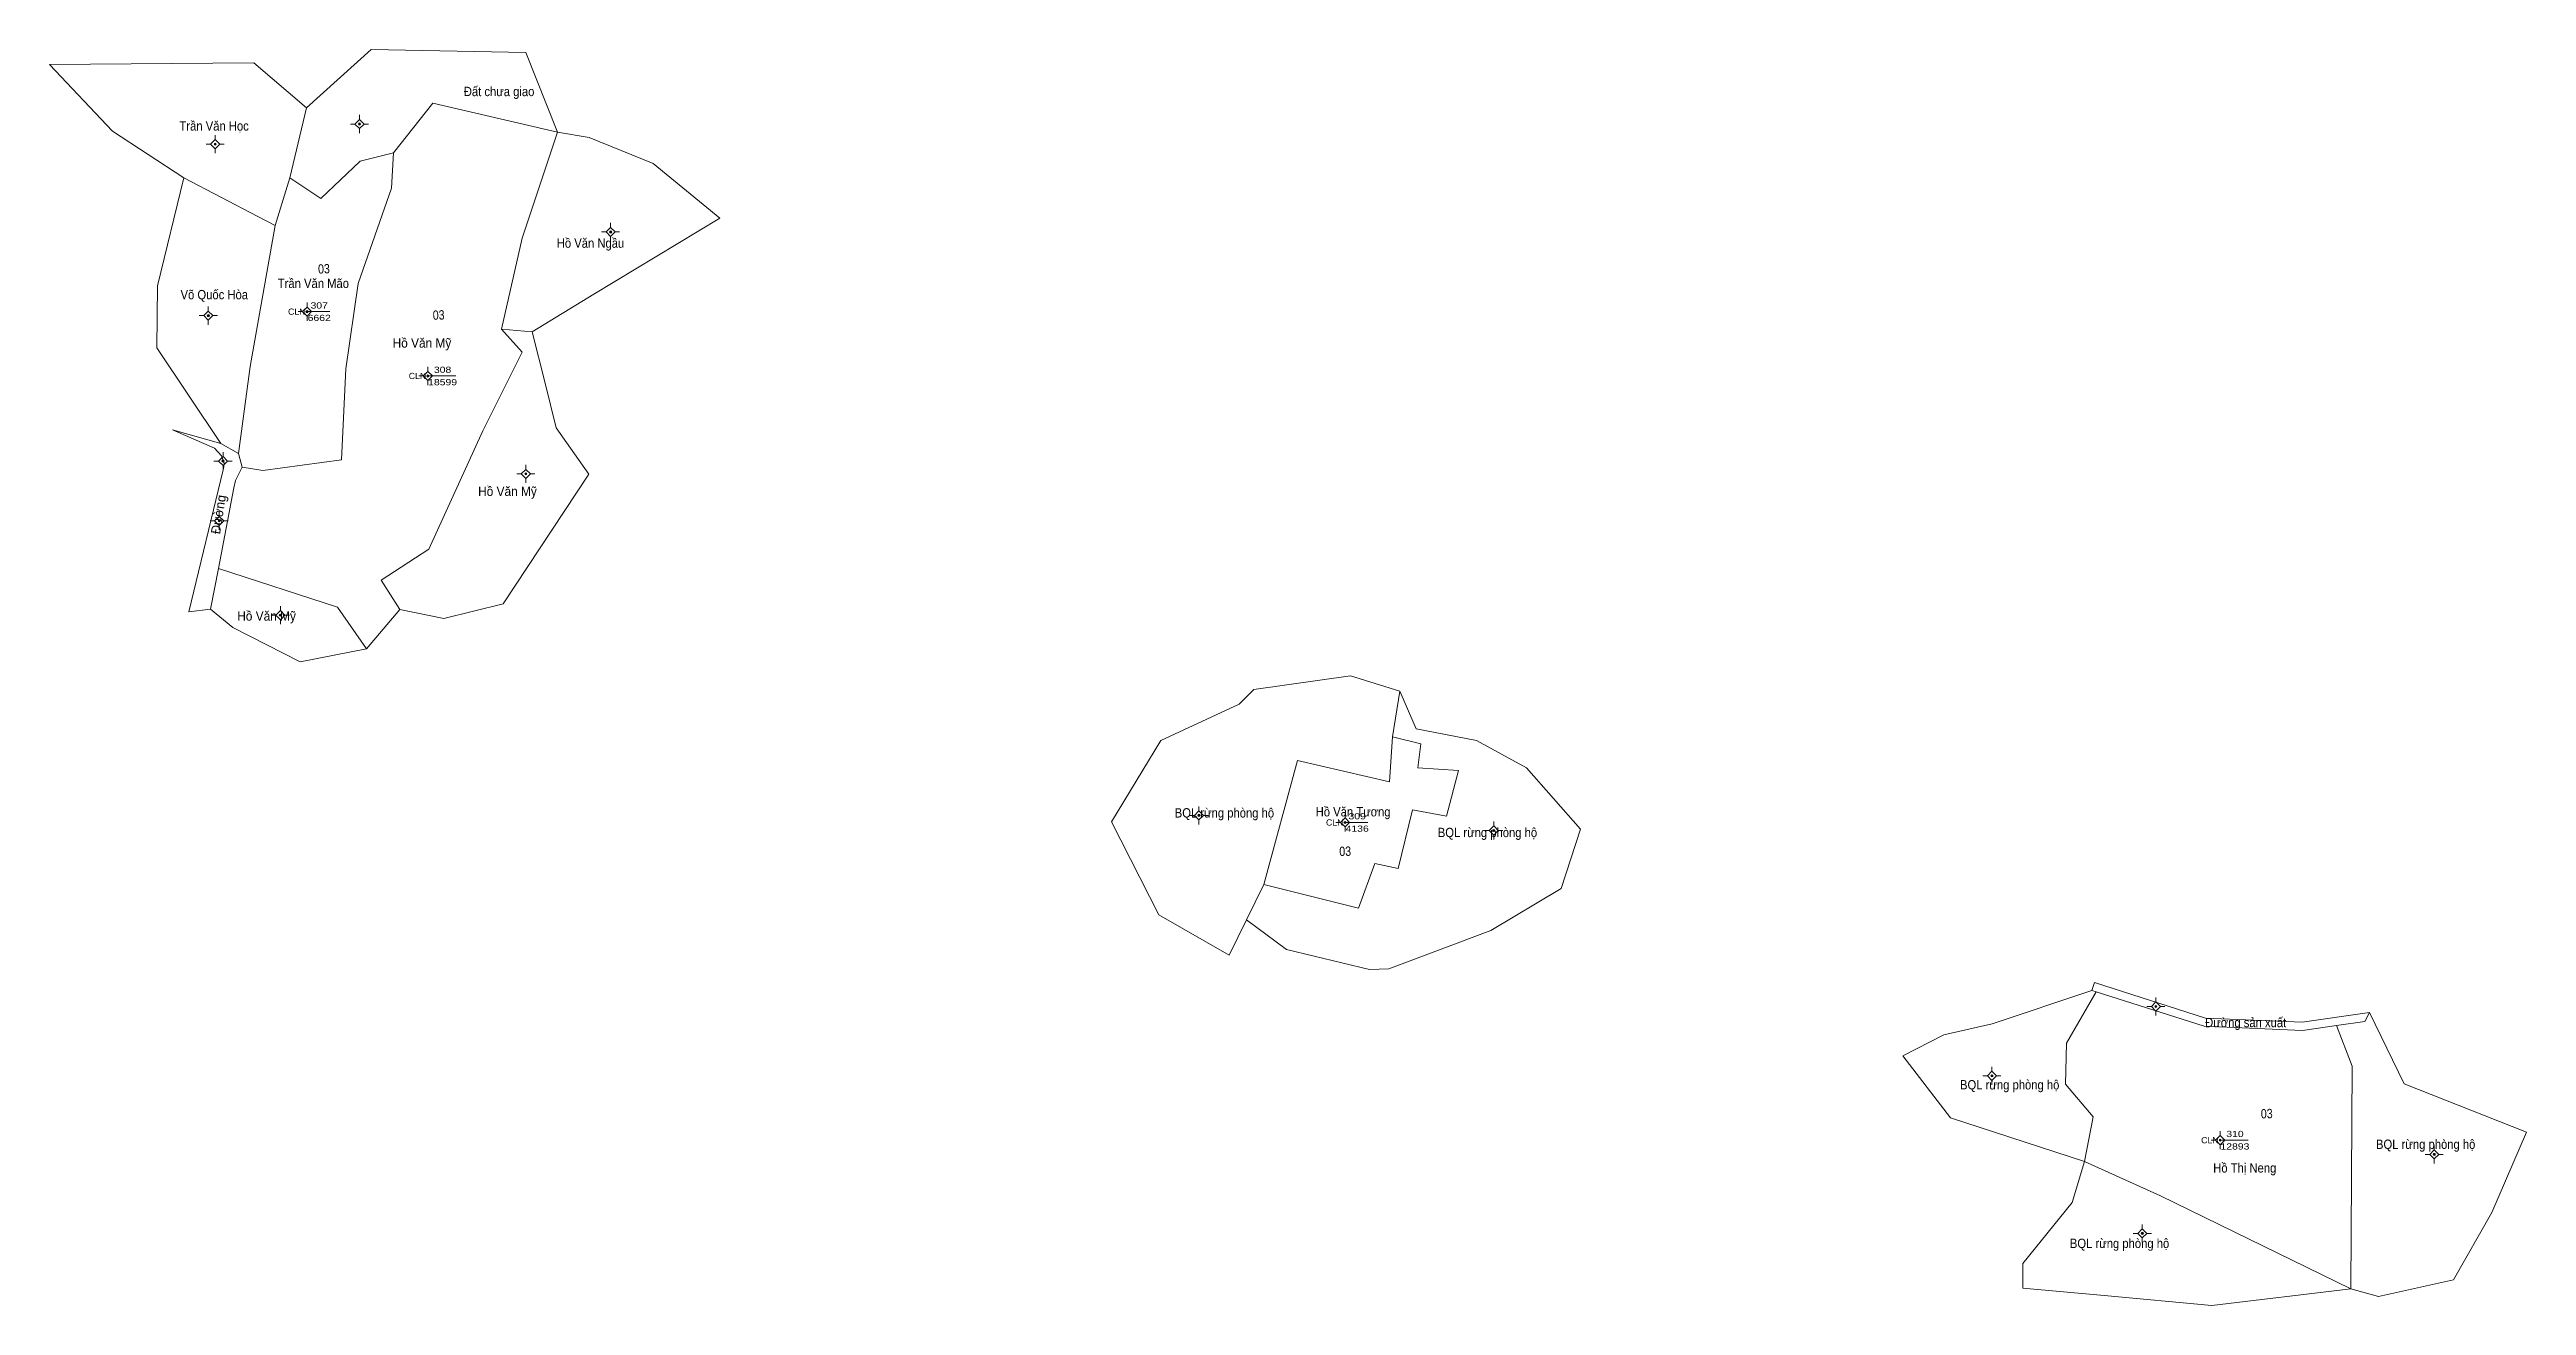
# Model space of a CAD drawing. Header units: metres. Extents: x 533370 to 536838, y 1846187 to 1848171.
# Drawn here: x 535644 to 536838, y 1846285 to 1846891 of the extents above; entities that cross this region are included whole.
import ezdxf
from ezdxf.enums import TextEntityAlignment as Align

# ---------------------------------------------------------------- set-up
doc = ezdxf.new("R2010")
doc.units = ezdxf.units.M
doc.header["$LTSCALE"] = 1.2
for name, color, linetype, lineweight in [('11', 7, 'Continuous', 13), ('13', 7, 'Continuous', 13), ('6', 7, 'Continuous', 13), ('7', 7, 'Continuous', 13)]:
    doc.layers.add(name, color=color, linetype=linetype, lineweight=lineweight)
for name, color, linetype in [('2', 7, 'Continuous'), ('3', 7, 'Continuous'), ('4', 7, 'Continuous'), ('5', 7, 'Continuous')]:
    doc.layers.add(name, color=color, linetype=linetype)

msp = doc.modelspace()

# ---------------------------------------------------------------- texts
at = {"layer": '2'}
for s, width, p in [('Đất chưa giao', 0.9, (535860.895, 1846868.39)), ('Trần Văn Học', 0.9, (535723.56, 1846851.77)), ('Hồ Văn Ngầu', 0.9, (535904.95, 1846795.3)), ('Trần Văn Mão', 0.9, (535771.4, 1846775.9)), ('Võ Quốc Hòa', 0.9, (535723.63, 1846770.46)), ('Hồ Văn Mỹ', 0.95, (535823.72, 1846747.16)), ('Hồ Văn Mỹ', 0.95, (535864.93, 1846675.64)), ('Hồ Văn Mỹ', 0.95, (535748.84, 1846615.55)), ('BQL rừng phòng hộ', 0.9, (536210.465, 1846520.65)), ('Hồ Văn Tương', 0.9, (536272.485, 1846521.18)), ('BQL rừng phòng hộ', 0.9, (536337.235, 1846511.19)), ('Đường sản xuất', 0.9, (536702.655, 1846419.57)), ('BQL rừng phòng hộ', 0.9, (536588.925, 1846389.57)), ('BQL rừng phòng hộ', 0.9, (536789.405, 1846360.9)), ('Hồ Thị Neng', 0.9, (536702.205, 1846349.49)), ('BQL rừng phòng hộ', 0.9, (536641.865, 1846313.12))]:
    msp.add_text(s, height=4.5, dxfattribs=dict(at, width=width)).set_placement(p, align=Align.CENTER)
msp.add_text('Đường', height=4.5, rotation=81.119, dxfattribs=at).set_placement((535727.847, 1846666.403), align=Align.CENTER)
at = {"layer": '3', "width": 1.05}
for p in [(535767.6, 1846763), (535825.79, 1846732), (536267.84, 1846516.77), (536689.62, 1846363.6)]:
    msp.add_text('CLN', height=3, dxfattribs=at).set_placement(p, align=Align.RIGHT)
at = {"layer": '4', "width": 1.25}
for s, p in [('307', (535774.2, 1846766)), ('308', (535833.66, 1846735)), ('309', (536274.44, 1846519.77)), ('310', (536697.5, 1846366.6))]:
    msp.add_text(s, height=3, dxfattribs=at).set_placement(p, align=Align.CENTER)
at = {"layer": '5', "width": 1.25}
for s, p in [('6662', (535774.205, 1846760)), ('18599', (535833.67, 1846729)), ('4136', (536274.445, 1846513.77)), ('12893', (536697.49, 1846360.6))]:
    msp.add_text(s, height=3, dxfattribs=at).set_placement(p, align=Align.CENTER)
at = {"layer": '7', "width": 0.85}
for p in [(535776.556, 1846782.908), (535831.846, 1846760.648), (536268.746, 1846502.138), (536712.876, 1846375.648)]:
    msp.add_text('03', height=4.5, rotation=2, dxfattribs=at).set_placement(p, align=Align.CENTER)

# ---------------------------------------------------------------- hatches: boundary and pattern name
at = {"layer": '11'}
for points in [[(535794.144, 1846854.93, 1), (535793.094, 1846854.93, 1)], [(535724.564, 1846845.22, 1), (535723.514, 1846845.22, 1)], [(535915.154, 1846802.9, 1), (535914.104, 1846802.9, 1)], [(535721.244, 1846762.6, 1), (535720.194, 1846762.6, 1)], [(535768.874, 1846764.5, 1), (535767.824, 1846764.5, 1)], [(535827.064, 1846733.5, 1), (535826.014, 1846733.5, 1)], [(535728.374, 1846692.46, 1), (535727.324, 1846692.46, 1)], [(535874.324, 1846686.3, 1), (535873.274, 1846686.3, 1)], [(535726.504, 1846663.64, 1), (535725.454, 1846663.64, 1)], [(535756.024, 1846618.21, 1), (535754.974, 1846618.21, 1)], [(536198.714, 1846521.67, 1), (536197.664, 1846521.67, 1)], [(536269.114, 1846518.27, 1), (536268.064, 1846518.27, 1)], [(536340.764, 1846514.41, 1), (536339.714, 1846514.41, 1)], [(536659.904, 1846429.55, 1), (536658.854, 1846429.55, 1)], [(536580.874, 1846396.12, 1), (536579.824, 1846396.12, 1)], [(536690.894, 1846365.1, 1), (536689.844, 1846365.1, 1)], [(536794.054, 1846358.24, 1), (536793.004, 1846358.24, 1)], [(536653.334, 1846320.17, 1), (536652.284, 1846320.17, 1)]]:
    msp.add_hatch(color=256, dxfattribs=at).paths.add_polyline_path(points)

# ---------------------------------------------------------------- linework, layer by layer
for p, q in [((535791.43, 1846854.93), (535789.24, 1846854.93)), ((535793.62, 1846859.3), (535793.62, 1846857.12)), ((535793.62, 1846852.74), (535793.62, 1846850.56)), ((535798, 1846854.93), (535795.81, 1846854.93)), ((535721.85, 1846845.22), (535719.66, 1846845.22)), ((535724.04, 1846849.6), (535724.04, 1846847.41)), ((535724.04, 1846843.03), (535724.04, 1846840.84)), ((535728.42, 1846845.22), (535726.23, 1846845.22)), ((535912.44, 1846802.9), (535910.26, 1846802.9)), ((535914.63, 1846807.28), (535914.63, 1846805.09)), ((535919, 1846802.9), (535916.82, 1846802.9)), ((535914.63, 1846800.71), (535914.63, 1846798.52)), ((535768.35, 1846768.88), (535768.35, 1846766.69)), ((535718.53, 1846762.6), (535716.34, 1846762.6)), ((535720.72, 1846766.98), (535720.72, 1846764.79)), ((535720.72, 1846760.41), (535720.72, 1846758.22)), ((535725.1, 1846762.6), (535722.91, 1846762.6)), ((535766.16, 1846764.5), (535763.98, 1846764.5)), ((535768.35, 1846762.31), (535768.35, 1846760.12)), ((535772.72, 1846764.5), (535770.54, 1846764.5)), ((535824.35, 1846733.5), (535822.16, 1846733.5)), ((535826.54, 1846737.88), (535826.54, 1846735.69)), ((535826.54, 1846731.31), (535826.54, 1846729.12)), ((535830.92, 1846733.5), (535828.73, 1846733.5)), ((535727.85, 1846696.84), (535727.85, 1846694.65)), ((535725.66, 1846692.46), (535723.48, 1846692.46)), ((535727.85, 1846690.27), (535727.85, 1846688.08)), ((535732.22, 1846692.46), (535730.04, 1846692.46)), ((535871.61, 1846686.3), (535869.43, 1846686.3)), ((535873.8, 1846690.68), (535873.8, 1846688.49)), ((535873.8, 1846684.11), (535873.8, 1846681.92)), ((535878.18, 1846686.3), (535875.99, 1846686.3)), ((535723.79, 1846663.64), (535721.6, 1846663.64)), ((535725.98, 1846668.02), (535725.98, 1846665.83)), ((535725.98, 1846661.45), (535725.98, 1846659.26)), ((535730.36, 1846663.64), (535728.17, 1846663.64)), ((535753.31, 1846618.21), (535751.12, 1846618.21)), ((535755.5, 1846622.58), (535755.5, 1846620.4)), ((535755.5, 1846616.02), (535755.5, 1846613.84)), ((535759.88, 1846618.21), (535757.69, 1846618.21)), ((536196, 1846521.67), (536193.81, 1846521.67)), ((536198.19, 1846526.04), (536198.19, 1846523.86)), ((536198.19, 1846519.48), (536198.19, 1846517.3)), ((536202.56, 1846521.67), (536200.38, 1846521.67)), ((536266.4, 1846518.27), (536264.22, 1846518.27)), ((536268.59, 1846522.64), (536268.59, 1846520.46)), ((536272.96, 1846518.27), (536270.78, 1846518.27)), ((536340.24, 1846518.78), (536340.24, 1846516.6)), ((536268.59, 1846516.08), (536268.59, 1846513.9)), ((536338.05, 1846514.41), (536335.86, 1846514.41)), ((536340.24, 1846512.22), (536340.24, 1846510.04)), ((536344.62, 1846514.41), (536342.43, 1846514.41)), ((536659.38, 1846433.92), (536659.38, 1846431.74)), ((536657.19, 1846429.55), (536655, 1846429.55)), ((536659.38, 1846427.36), (536659.38, 1846425.18)), ((536663.76, 1846429.55), (536661.57, 1846429.55)), ((536580.35, 1846400.5), (536580.35, 1846398.31)), ((536578.16, 1846396.12), (536575.98, 1846396.12)), ((536580.35, 1846393.93), (536580.35, 1846391.74)), ((536584.72, 1846396.12), (536582.54, 1846396.12)), ((536688.18, 1846365.1), (536686, 1846365.1)), ((536690.37, 1846369.48), (536690.37, 1846367.29)), ((536690.37, 1846362.91), (536690.37, 1846360.72)), ((536694.74, 1846365.1), (536692.56, 1846365.1)), ((536793.53, 1846362.62), (536793.53, 1846360.43)), ((536791.34, 1846358.24), (536789.16, 1846358.24)), ((536793.53, 1846356.05), (536793.53, 1846353.86)), ((536797.9, 1846358.24), (536795.72, 1846358.24)), ((536650.62, 1846320.17), (536648.44, 1846320.17)), ((536652.81, 1846324.54), (536652.81, 1846322.36)), ((536652.81, 1846317.98), (536652.81, 1846315.8)), ((536657.19, 1846320.17), (536655, 1846320.17))]:
    msp.add_line(p, q, dxfattribs=at)
for points in [[(535793.62, 1846857.12), (535791.43, 1846854.93), (535793.62, 1846852.74), (535795.81, 1846854.93)], [(535724.04, 1846847.41), (535721.85, 1846845.22), (535724.04, 1846843.03), (535726.23, 1846845.22)], [(535914.63, 1846805.09), (535912.44, 1846802.9), (535914.63, 1846800.71), (535916.82, 1846802.9)], [(535720.72, 1846764.79), (535718.53, 1846762.6), (535720.72, 1846760.41), (535722.91, 1846762.6)], [(535768.35, 1846766.69), (535766.16, 1846764.5), (535768.35, 1846762.31), (535770.54, 1846764.5)], [(535826.54, 1846735.69), (535824.35, 1846733.5), (535826.54, 1846731.31), (535828.73, 1846733.5)], [(535727.85, 1846694.65), (535725.66, 1846692.46), (535727.85, 1846690.27), (535730.04, 1846692.46)], [(535873.8, 1846688.49), (535871.61, 1846686.3), (535873.8, 1846684.11), (535875.99, 1846686.3)], [(535725.98, 1846665.83), (535723.79, 1846663.64), (535725.98, 1846661.45), (535728.17, 1846663.64)], [(535755.5, 1846620.4), (535753.31, 1846618.21), (535755.5, 1846616.02), (535757.69, 1846618.21)], [(536198.19, 1846523.86), (536196, 1846521.67), (536198.19, 1846519.48), (536200.38, 1846521.67)], [(536268.59, 1846520.46), (536266.4, 1846518.27), (536268.59, 1846516.08), (536270.78, 1846518.27)], [(536340.24, 1846516.6), (536338.05, 1846514.41), (536340.24, 1846512.22), (536342.43, 1846514.41)], [(536659.38, 1846431.74), (536657.19, 1846429.55), (536659.38, 1846427.36), (536661.57, 1846429.55)], [(536580.35, 1846398.31), (536578.16, 1846396.12), (536580.35, 1846393.93), (536582.54, 1846396.12)], [(536690.37, 1846367.29), (536688.18, 1846365.1), (536690.37, 1846362.91), (536692.56, 1846365.1)], [(536793.53, 1846360.43), (536791.34, 1846358.24), (536793.53, 1846356.05), (536795.72, 1846358.24)], [(536652.81, 1846322.36), (536650.62, 1846320.17), (536652.81, 1846317.98), (536655, 1846320.17)]]:
    msp.add_lwpolyline(points, close=True, dxfattribs=at)
for centre in [(535793.619, 1846854.93), (535724.039, 1846845.22), (535914.629, 1846802.9), (535720.719, 1846762.6), (535768.349, 1846764.5), (535826.539, 1846733.5), (535727.849, 1846692.46), (535873.799, 1846686.3), (535725.979, 1846663.64), (535755.499, 1846618.21), (536198.189, 1846521.67), (536268.589, 1846518.27), (536340.239, 1846514.41), (536659.379, 1846429.55), (536580.349, 1846396.12), (536690.369, 1846365.1), (536793.529, 1846358.24), (536652.809, 1846320.17)]:
    msp.add_circle(centre, 0.525, dxfattribs=at)
at = {"layer": '13'}
for p, q in [((535769.1, 1846764.5), (535779.3, 1846764.5)), ((535827.29, 1846733.5), (535840.04, 1846733.5)), ((536269.34, 1846518.27), (536279.54, 1846518.27)), ((536691.12, 1846365.1), (536703.87, 1846365.1))]:
    msp.add_line(p, q, dxfattribs=at)
at = {"layer": '6'}
for p, q in [((535760, 1846829), (535768.1, 1846862.72)), ((535889, 1846851), (535904.27, 1846848.44)), ((535760, 1846829), (535753, 1846806)), ((535862, 1846756), (535876.86, 1846754.81)), ((535726.71, 1846700.97), (535703.52, 1846707.5)), ((535735.28, 1846696.2), (535726.71, 1846700.97)), ((535735.28, 1846696.2), (535737.12, 1846689.53)), ((535711.31, 1846619.79), (535727.91, 1846688.28)), ((535728.16, 1846689.88), (535727.91, 1846688.28)), ((535711.31, 1846619.79), (535721.85, 1846621.16)), ((535797, 1846602), (535813, 1846621)), ((536291.39, 1846559.56), (536294.97, 1846581.5)), ((536221.1, 1846471.36), (536229.46, 1846488.37)), ((536628.53, 1846437.33), (536630.53, 1846436.69))]:
    msp.add_line(p, q, dxfattribs=at)
for points in [[(535742.62, 1846884.45), (535768.1, 1846862.72), (535799.25, 1846890.86)], [(535889, 1846851), (535873.72, 1846889.35), (535799.25, 1846890.86)], [(535709, 1846829), (535674.57, 1846851.52), (535644.23, 1846883.63), (535742.62, 1846884.45)], [(535889, 1846851), (535829, 1846865), (535810, 1846841)], [(535862, 1846756), (535872, 1846800), (535889, 1846851)], [(535737.12, 1846689.53), (535747, 1846688), (535785, 1846693), (535787, 1846737), (535793, 1846778), (535809, 1846824), (535810, 1846841)], [(535810, 1846841), (535794, 1846837), (535775, 1846819), (535760, 1846829)], [(535876.86, 1846754.81), (535906.61, 1846773), (535967.28, 1846809.51), (535935.19, 1846835.9), (535904.27, 1846848.44)], [(535709, 1846829), (535696.33, 1846776.96), (535695.89, 1846747.05), (535726.71, 1846700.97)], [(535753, 1846806), (535744.67, 1846810.35), (535709, 1846829)], [(535753, 1846806), (535741, 1846738), (535735.28, 1846696.2)], [(535813, 1846621), (535804, 1846635), (535827, 1846650), (535853, 1846707), (535872, 1846745), (535862, 1846756)], [(535813, 1846621), (535834.29, 1846616.61), (535862.87, 1846623.65), (535904.19, 1846686.11), (535888.37, 1846708.55), (535883.09, 1846730.1), (535876.86, 1846754.81)], [(535727.15, 1846695.05), (535723.71, 1846698.72), (535703.52, 1846707.5)], [(535727.15, 1846695.05), (535728.41, 1846691.48), (535728.16, 1846689.88)], [(535737.12, 1846689.53), (535733.85, 1846683.15), (535733.1, 1846679.54)], [(535733.1, 1846679.54), (535725.62, 1846640.71), (535721.85, 1846621.16)], [(535725.62, 1846640.71), (535783, 1846622), (535797, 1846602)], [(535721.85, 1846621.16), (535732.52, 1846612.21), (535765.05, 1846595.71), (535797, 1846602)], [(536294.97, 1846581.5), (536271.23, 1846588.98), (536224.62, 1846582.38), (536217.59, 1846575.34), (536179.78, 1846557.74), (536156.03, 1846518.59), (536178.9, 1846473.71), (536212.75, 1846454.36), (536221.1, 1846471.36)], [(536221.1, 1846471.36), (536240.45, 1846457), (536280.46, 1846447.32), (536289.69, 1846447.76), (536338.93, 1846466.23), (536372.79, 1846486.47), (536382.02, 1846515.07), (536356.08, 1846544.54), (536331.9, 1846557.74), (536302.88, 1846563.46), (536294.97, 1846581.5)], [(536229.46, 1846488.37), (536245.66, 1846548.12), (536289.98, 1846537.81), (536291.39, 1846559.56)], [(536229.46, 1846488.37), (536275.07, 1846476.99), (536282.88, 1846498.55), (536294.18, 1846496.03), (536301.1, 1846524.32), (536317.53, 1846521.35), (536323.3, 1846543.32), (536303.72, 1846544.61), (536305.06, 1846556.13), (536291.39, 1846559.56)], [(536625, 1846354.91), (536560.32, 1846375.83), (536537.45, 1846405.75), (536557.24, 1846415.87), (536580.54, 1846421.15), (536628.53, 1846437.33)], [(536630.53, 1846436.69), (536616.28, 1846411.93), (536615.8, 1846392.05), (536629.17, 1846376.43), (536625, 1846354.91)], [(536762.4, 1846426.65), (536729.9, 1846422.01), (536683.35, 1846423.99), (536629.79, 1846441.12), (536628.53, 1846437.33)], [(536630.53, 1846436.69), (536682.65, 1846420.01), (536730.1, 1846417.99), (536746.4, 1846420.32)], [(536746.4, 1846420.32), (536760.02, 1846422.27), (536762.4, 1846426.65)], [(536762.4, 1846426.65), (536779.06, 1846392.33), (536837.98, 1846369.01), (536821.27, 1846330.3), (536802.8, 1846297.74), (536766.75, 1846289.83), (536753.35, 1846293.51)], [(536753.35, 1846293.51), (536753.98, 1846400.78), (536746.4, 1846420.32)], [(536753.35, 1846293.51), (536686.29, 1846285.43), (536634.41, 1846290.27), (536595.28, 1846293.79), (536595.28, 1846305.66), (536619.02, 1846335.14), (536625, 1846354.91)], [(536625, 1846354.91), (536661.56, 1846338.26), (536753.35, 1846293.51)]]:
    msp.add_lwpolyline(points, dxfattribs=at)

msp.set_redraw_order([(e.dxf.handle, doc.entitydb.next_handle()) for e in msp.query("TEXT MTEXT ATTDEF DIMENSION ARC_DIMENSION")])  # texts and dimensions are drawn at this point

doc.saveas('drawing.dxf')
